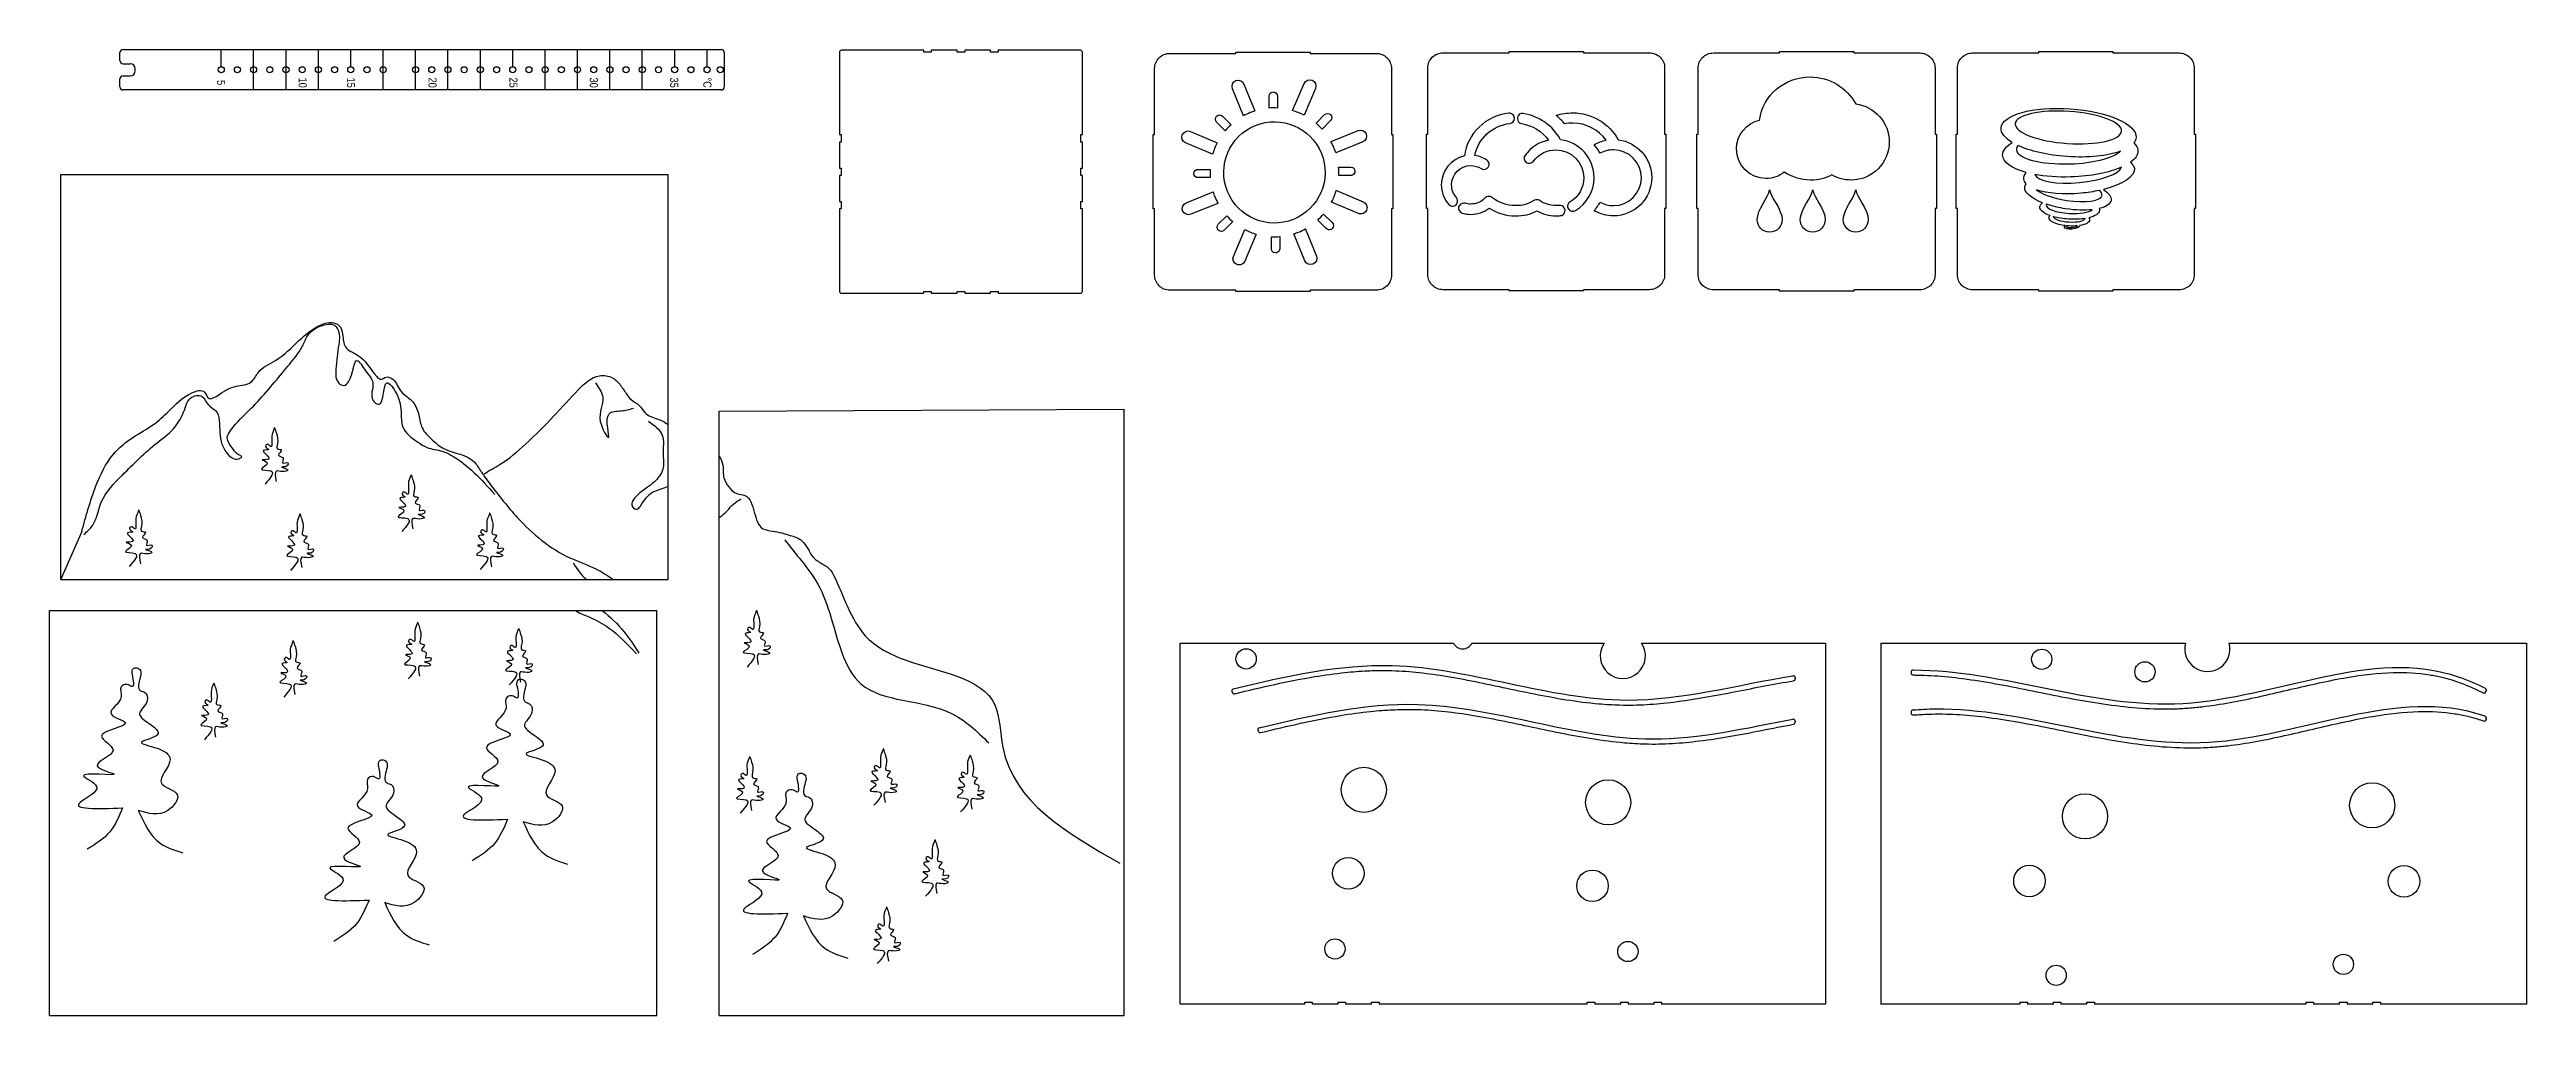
# Model space of a CAD drawing. Header units: millimetres. Extents: x -646 to 1801, y -729 to 225.
import ezdxf

# ---------------------------------------------------------------- set-up
doc = ezdxf.new("R2010")
doc.units = ezdxf.units.MM
doc.header["$LTSCALE"] = 65.395
doc.layers.get('0').update_dxf_attribs({"linetype": 'CONTINUOUS'})
doc.layers.add('LAYER_1', color=7, linetype='CONTINUOUS')
doc.styles.get("Standard").update_dxf_attribs({"font": 'txt', "width": 0.85})

msp = doc.modelspace()

# ---------------------------------------------------------------- texts
at = {"char_height": 8, "width": 18.881, "attachment_point": 1, "rotation": 270}
for s, insert in [('10', (-391.9, 197.5)), ('15', (-344.2, 197.5)), ('20', (-263.6, 197.5)), ('25', (-183.7, 197.5)), ('30', (-104.3, 197.5)), ('35', (-24.9, 197.5)), ('°C', (7.9, 197.5)), ('5', (-472.6, 195))]:
    msp.add_mtext(s, dxfattribs=dict(at, insert=insert))

# ---------------------------------------------------------------- linework, layer by layer
for p, q in [((-576.4, 214.2), (-576.4, 222.2)), ((-573.4, 225.2), (17.6, 225.2)), ((-476.4, 208.2), (-476.4, 225.2)), ((-444.4, 185.2), (-444.4, 225.2)), ((-412.4, 185.2), (-412.4, 225.2)), ((-380.4, 185.2), (-380.4, 225.2)), ((-348.4, 208.2), (-348.4, 225.2)), ((-316.4, 185.2), (-316.4, 225.2)), ((-284.4, 185.2), (-284.4, 225.2)), ((-252.4, 185.2), (-252.4, 225.2)), ((-220.4, 185.2), (-220.4, 225.2)), ((-188.4, 208.2), (-188.4, 225.2)), ((-156.4, 185.2), (-156.4, 225.2)), ((-124.4, 185.2), (-124.4, 225.2)), ((-92.4, 185.2), (-92.4, 225.2)), ((-60.4, 185.2), (-60.4, 225.2)), ((-28.4, 208.2), (-28.4, 225.2)), ((3.6, 208.2), (3.6, 225.2)), ((20.6, 222.2), (20.6, 188.2)), ((134.4, 222.4), (134.4, 141.1)), ((217.7, 224.4), (136.4, 224.4)), ((217.7, 222.7), (217.7, 224.4)), ((225.1, 222.7), (217.7, 222.7)), ((250.7, 224.4), (225.1, 224.4)), ((225.1, 224.4), (225.1, 222.7)), ((250.7, 222.7), (250.7, 224.4)), ((258.1, 222.7), (250.7, 222.7)), ((283.7, 224.4), (258.1, 224.4)), ((258.1, 224.4), (258.1, 222.7)), ((283.7, 222.7), (283.7, 224.4)), ((291.1, 222.7), (283.7, 222.7)), ((372.4, 224.4), (291.1, 224.4)), ((291.1, 224.4), (291.1, 222.7)), ((374.4, 141.1), (374.4, 222.4)), ((-576.4, 188.2), (-576.4, 196.2)), ((-573.4, 211.2), (-566.4, 211.2)), ((-573.4, 199.2), (-566.4, 199.2)), ((-561.4, 204.2), (-561.4, 206.2)), ((17.6, 185.2), (-573.4, 185.2)), ((134.4, 141.1), (136.1, 141.1)), ((136.1, 133.7), (134.4, 133.7)), ((134.4, 133.7), (134.4, 108.1)), ((136.1, 141.1), (136.1, 133.7)), ((372.7, 133.7), (372.7, 141.1)), ((372.7, 141.1), (374.4, 141.1)), ((374.4, 133.7), (372.7, 133.7)), ((374.4, 108.1), (374.4, 133.7)), ((-635, -298.4), (-635, 101.6)), ((-635, 101.6), (-35, 101.6)), ((-35, -298.4), (-35, 101.6)), ((134.4, 108.1), (136.1, 108.1)), ((136.1, 100.7), (134.4, 100.7)), ((134.4, 100.7), (134.4, 75.1)), ((136.1, 108.1), (136.1, 100.7)), ((372.7, 100.7), (372.7, 108.1)), ((372.7, 108.1), (374.4, 108.1)), ((374.4, 100.7), (372.7, 100.7)), ((374.4, 75.1), (374.4, 100.7)), ((134.4, 75.1), (136.1, 75.1)), ((136.1, 75.1), (136.1, 67.7)), ((372.7, 67.7), (372.7, 75.1)), ((372.7, 75.1), (374.4, 75.1)), ((136.1, 67.7), (134.4, 67.7)), ((134.4, 67.7), (134.4, -13.6)), ((374.4, 67.7), (372.7, 67.7)), ((374.4, -13.6), (374.4, 67.7)), ((136.4, -15.6), (217.7, -15.6)), ((217.7, -15.6), (217.7, -13.9)), ((217.7, -13.9), (225.1, -13.9)), ((225.1, -13.9), (225.1, -15.6)), ((225.1, -15.6), (250.7, -15.6)), ((250.7, -15.6), (250.7, -13.9)), ((250.7, -13.9), (258.1, -13.9)), ((258.1, -13.9), (258.1, -15.6)), ((258.1, -15.6), (283.7, -15.6)), ((283.7, -15.6), (283.7, -13.9)), ((283.7, -13.9), (291.1, -13.9)), ((291.1, -13.9), (291.1, -15.6)), ((291.1, -15.6), (372.4, -15.6)), ((15.5, -132.2), (415.5, -130.2)), ((15.5, -729.2), (15.5, -132.2)), ((415.5, -729.2), (415.5, -130.2)), ((-614.1, -251), (-634.9, -298.2)), ((-635, -298.4), (-35, -298.4)), ((-646, -329.2), (-46, -329.2)), ((-646, -729.2), (-646, -329.2)), ((-46, -729.2), (-46, -329.2)), ((470.8, -717.9), (470.8, -361.3)), ((470.8, -361.3), (741, -361.3)), ((1108.6, -361.3), (1108.6, -717.9)), ((1163.1, -361.3), (1163.1, -717.9)), ((1507.4, -361.3), (1801, -361.3)), ((1801, -361.3), (1801, -717.9)), ((1193.1, -389.8), (1193.1, -390.8)), ((522.2, -409.6), (522.8, -410.5)), ((1078.6, -395.6), (1078.6, -396.6)), ((1761.2, -407.5), (1761.2, -408.6)), ((1078.6, -438.5), (1078.6, -439.5)), ((1193.1, -429.3), (1193.1, -430.3)), ((1761.3, -435.2), (1761.3, -436.3)), ((547.9, -447.9), (548.5, -448.8)), ((-646, -729.2), (-46, -729.2)), ((15.5, -729.2), (415.5, -729.2)), ((594, -717.9), (470.8, -717.9)), ((594, -717.9), (594, -716.2)), ((594, -716.2), (601.4, -716.2)), ((601.4, -716.2), (601.4, -717.9)), ((627, -717.9), (601.4, -717.9)), ((627, -717.9), (627, -716.2)), ((627, -716.2), (634.4, -716.2)), ((634.4, -716.2), (634.4, -717.9)), ((660, -717.9), (634.4, -717.9)), ((660, -717.9), (660, -716.2)), ((660, -716.2), (667.4, -716.2)), ((667.4, -716.2), (667.4, -717.9)), ((873.2, -717.9), (667.4, -717.9)), ((873.2, -717.9), (873.2, -716.2)), ((873.2, -716.2), (880.6, -716.2)), ((880.6, -716.2), (880.6, -717.9)), ((906.2, -717.9), (880.6, -717.9)), ((906.2, -717.9), (906.2, -716.2)), ((906.2, -716.2), (913.6, -716.2)), ((913.6, -716.2), (913.6, -717.9)), ((939.2, -717.9), (913.6, -717.9)), ((939.2, -717.9), (939.2, -716.2)), ((939.2, -716.2), (946.6, -716.2)), ((946.6, -716.2), (946.6, -717.9)), ((1108.6, -717.9), (946.6, -717.9)), ((1300.7, -717.9), (1163.1, -717.9)), ((1300.7, -717.9), (1300.7, -716.2)), ((1300.7, -716.2), (1308.1, -716.2)), ((1308.1, -716.2), (1308.1, -717.9)), ((1333.7, -717.9), (1308.1, -717.9)), ((1333.7, -717.9), (1333.7, -716.2)), ((1333.7, -716.2), (1341.1, -716.2)), ((1341.1, -716.2), (1341.1, -717.9)), ((1366.7, -717.9), (1341.1, -717.9)), ((1366.7, -717.9), (1366.7, -716.2)), ((1366.7, -716.2), (1374.1, -716.2)), ((1374.1, -716.2), (1374.1, -717.9)), ((1583.3, -717.9), (1374.1, -717.9)), ((1583.3, -717.9), (1583.3, -716.2)), ((1583.3, -716.2), (1590.7, -716.2)), ((1590.7, -716.2), (1590.7, -717.9)), ((1616.3, -717.9), (1590.7, -717.9)), ((1616.3, -717.9), (1616.3, -716.2)), ((1616.3, -716.2), (1623.7, -716.2)), ((1623.7, -716.2), (1623.7, -717.9)), ((1649.3, -717.9), (1623.7, -717.9)), ((1649.3, -717.9), (1649.3, -716.2)), ((1649.3, -716.2), (1656.7, -716.2)), ((1656.7, -716.2), (1656.7, -717.9)), ((1801, -717.9), (1656.7, -717.9))]:
    msp.add_line(p, q)
for points in [[(679.7, 67.7), (679.7, 2.4, -0.414214), (664.7, -12.6), (599.4, -12.6), (599.4, -13.9), (526, -13.9), (526, -12.6), (460.7, -12.6, -0.414214), (445.7, 2.4), (445.7, 67.7), (444.4, 67.7), (444.4, 141.1), (445.7, 141.1), (445.7, 206.4, -0.414214), (460.7, 221.4), (526, 221.4), (526, 222.7), (599.4, 222.7), (599.4, 221.4), (664.7, 221.4, -0.414214), (679.7, 206.4), (679.7, 141.1), (681, 141.1), (681, 67.7)], [(949.6, 68.2), (949.6, 2.9, -0.414214), (934.6, -12.1), (869.3, -12.1), (869.3, -13.4), (795.9, -13.4), (795.9, -12.1), (730.6, -12.1, -0.414214), (715.6, 2.9), (715.6, 68.2), (714.3, 68.2), (714.3, 141.6), (715.6, 141.6), (715.6, 206.9, -0.414214), (730.6, 221.9), (795.9, 221.9), (795.9, 223.2), (869.3, 223.2), (869.3, 221.9), (934.6, 221.9, -0.414214), (949.6, 206.9), (949.6, 141.6), (950.9, 141.6), (950.9, 68.2)], [(1216.7, 68.1), (1216.7, 2.8, -0.414214), (1201.7, -12.2), (1136.4, -12.2), (1136.4, -13.5), (1063, -13.5), (1063, -12.2), (997.7, -12.2, -0.414214), (982.7, 2.8), (982.7, 68.1), (981.4, 68.1), (981.4, 141.5), (982.7, 141.5), (982.7, 206.8, -0.414214), (997.7, 221.8), (1063, 221.8), (1063, 223.1), (1136.4, 223.1), (1136.4, 221.8), (1201.7, 221.8, -0.414214), (1216.7, 206.8), (1216.7, 141.5), (1218, 141.5), (1218, 68.1)], [(1472.8, 68.1), (1472.8, 2.8, -0.414214), (1457.8, -12.2), (1392.5, -12.2), (1392.5, -13.5), (1319.1, -13.5), (1319.1, -12.2), (1253.8, -12.2, -0.414214), (1238.8, 2.8), (1238.8, 68.1), (1237.5, 68.1), (1237.5, 141.5), (1238.8, 141.5), (1238.8, 206.8, -0.414214), (1253.8, 221.8), (1319.1, 221.8), (1319.1, 223.1), (1392.5, 223.1), (1392.5, 221.8), (1457.8, 221.8, -0.414214), (1472.8, 206.8), (1472.8, 141.5), (1474.1, 141.5), (1474.1, 68.1)]]:
    msp.add_lwpolyline(points, format="xyb", close=True)
for points in [[(759, -361.3), (889.8, -361.3)], [(926.8, -361.3), (1108.6, -361.3)], [(1163.1, -361.3), (1464.3, -361.3)]]:
    msp.add_lwpolyline(points)
for centre, radius in [((-476.4, 205.2), 3), ((-460.4, 205.2), 3), ((-444.4, 205.2), 3), ((-428.4, 205.2), 3), ((-412.4, 205.2), 3), ((-396.4, 205.2), 3), ((-380.4, 205.2), 3), ((-364.4, 205.2), 3), ((-348.4, 205.2), 3), ((-332.4, 205.2), 3), ((-316.4, 205.2), 3), ((-284.4, 205.2), 3), ((-268.4, 205.2), 3), ((-252.4, 205.2), 3), ((-236.4, 205.2), 3), ((-220.4, 205.2), 3), ((-204.4, 205.2), 3), ((-188.4, 205.2), 3), ((-172.4, 205.2), 3), ((-156.4, 205.2), 3), ((-140.4, 205.2), 3), ((-124.4, 205.2), 3), ((-108.4, 205.2), 3), ((-92.4, 205.2), 3), ((-76.4, 205.2), 3), ((-60.4, 205.2), 3), ((-44.4, 205.2), 3), ((-28.4, 205.2), 3), ((-12.4, 205.2), 3), ((3.6, 205.2), 3), ((16.6, 205.2), 3), ((536.1, -376.9), 10), ((1322.1, -377.3), 10), ((1424.1, -389.7), 10), ((652.4, -506.3), 22.3), ((893.8, -518.7), 22.3), ((1364.9, -532.4), 22.3), ((1648.6, -521.6), 22.3), ((637, -588.8), 15.6), ((878.3, -601.1), 15.6), ((1310, -596.3), 15.6), ((1680.1, -596.6), 15.6), ((623.9, -663.5), 10), ((913.3, -666), 10), ((1336.4, -689.5), 10), ((1620.1, -678.7), 10)]:
    msp.add_circle(centre, radius)
for centre, radius, start, end in [((-573.4, 222.2), 3, 90, 180), ((17.6, 222.2), 3, 0, 90), ((136.4, 222.4), 2, 90, 180), ((372.4, 222.4), 2, 0, 90), ((-573.4, 214.2), 3, 180, 270), ((-573.4, 196.2), 3, 90, 180), ((-566.4, 206.2), 5, 0, 90), ((-566.4, 204.2), 5, 270, 0), ((-573.4, 188.2), 3, 180, 270), ((17.6, 188.2), 3, 270, 0), ((136.4, -13.6), 2, 180, 270), ((372.4, -13.6), 2, 270, 0), ((750, -357), 10, 205.787, 334.213), ((908.3, -373.9), 22.3, 145.8193, 34.1807), ((1485.8, -367.1), 22.3, 164.9315, 15.0685), ((1195.1, -389.8), 2, 89.9957, 180), ((1195.1, -390.8), 2, 180, 270.0047), ((523.9, -408.5), 2, 103.6036, 213.8318), ((524.4, -409.4), 2, 213.8318, 283.5987), ((1076.6, -395.6), 2, 0, 99.0482), ((1076.6, -396.6), 2, 279.0621, 0), ((1759.2, -408.6), 2, 244.9299, 0.1886), ((1759.2, -407.5), 2, 0.1886, 64.9509), ((1076.6, -438.5), 2, 0, 100.6084), ((1076.6, -439.5), 2, 280.6159, 0), ((1195.1, -429.3), 2, 94.4622, 180), ((1195.1, -430.3), 2, 180, 274.4742), ((1759.3, -436.3), 2, 250.2584, 0.1886), ((1759.3, -435.2), 2, 0.1886, 70.3767), ((549.6, -446.8), 2, 103.5995, 213.8318), ((550.2, -447.7), 2, 213.8318, 283.5944)]:
    msp.add_arc(centre, radius, start, end)
for points, knots in [([(-614.1, -251), (-610, -235.9), (-602.7, -209.3), (-586.8, -175.8), (-564.3, -157.5), (-544, -146.9), (-525.5, -130.2), (-513.5, -116), (-492.6, -109.4), (-489.7, -123), (-474.7, -113.2), (-464, -106.4), (-446.2, -106.4), (-439.4, -90), (-409.8, -78), (-392.7, -50.4), (-367.7, -43.5), (-358.6, -46.9), (-355.8, -57.2), (-355.9, -70.7), (-335.4, -77.7), (-329.2, -91.1), (-318.8, -102.1), (-313.3, -96.9), (-303.6, -101.5), (-300.2, -114.3), (-285.7, -121.5), (-280.8, -135.6), (-279.1, -149.8), (-268.3, -160.3), (-252.7, -173.9), (-229.3, -174.9), (-221.4, -189.4), (-218.4, -193.8), (-217.7, -194.8)], [0, 0, 0, 0, 47.022613, 82.829521, 108.647739, 132.221753, 151.92545, 181.457933, 194.014475, 200.861274, 212.378598, 231.116788, 246.12618, 257.869207, 278.942738, 337.917336, 346.755428, 354.539783, 363.931151, 376.815496, 391.262524, 419.637557, 424.079336, 430.215594, 436.912445, 451.837527, 467.225475, 481.623151, 494.590273, 508.978537, 524.939635, 556.747622, 568.629909, 572.428808, 572.428808, 572.428808, 572.428808]), ([(-217.7, -194.8), (-211.3, -190.6), (-196.4, -182.9), (-173.6, -163.4), (-148.2, -137.9), (-126.7, -113.6), (-107.4, -95.2), (-89.7, -97.7), (-81.5, -106.6), (-76.6, -114.5), (-71, -121.9), (-62.9, -125.5), (-57.7, -136.1), (-46.8, -139.4), (-38.4, -142.4), (-35.6, -145.3), (-35.2, -145.8)], [0, 0, 0, 0, 17.927095, 49.876209, 89.546149, 125.207751, 150.011789, 162.957274, 173.827108, 184.884273, 191.337145, 201.34606, 210.133126, 224.484212, 233.477501, 236.463615, 236.463615, 236.463615, 236.463615]), ([(-54.4, -142.1), (-48.7, -146.1), (-37.3, -154.1), (-41, -172.8), (-37.8, -188.4), (-47.9, -203.4), (-60.4, -209.7), (-74.9, -224.5), (-65.3, -230.3), (-59.2, -221.3), (-52.2, -210.5), (-39.7, -208.6), (-35.4, -206.4)], [0, 0, 0, 0, 19.244921, 38.12228, 51.250079, 66.112477, 86.174198, 101.760286, 106.565974, 111.127238, 129.723717, 145.65919, 145.65919, 145.65919, 145.65919]), ([(-217.2, -195.7), (-213.1, -201.2), (-203.3, -214), (-180.2, -243.9), (-144.2, -274.1), (-108.3, -286), (-94.6, -294.5), (-89.9, -297.9)], [578.591336, 578.591336, 578.591336, 578.591336, 583.775153, 627.061795, 692.1076, 720.098232, 739.967872, 739.967872, 739.967872, 739.967872]), ([(15.5, -176.8), (17.4, -179.2), (20.3, -186.6), (18.7, -197.5), (24.7, -207.2), (31.6, -214.4), (45.5, -214.5), (50.2, -231.9), (54.9, -249.1), (71.5, -250.8), (83.5, -254), (98.4, -258.9), (103.7, -269.4), (109.6, -278.7), (117.7, -283), (125.2, -287.8), (138.2, -312.6), (149.7, -354.5), (213.6, -387.8), (293.5, -397.5), (292.5, -510.6), (358.8, -548.6), (411.4, -578.7)], [236.463615, 236.463615, 236.463615, 236.463615, 245.658115, 258.250805, 268.314192, 278.655344, 286.815298, 305.876541, 324.241224, 334.27783, 352.046337, 363.286227, 378.927903, 385.313917, 396.005179, 405.87778, 411.351347, 478.981475, 526.211, 624.142041, 666.820823, 829.508657, 829.508657, 829.508657, 829.508657]), ([(15.5, -237), (15.9, -236.8), (21.5, -233.7), (27, -225.2), (34.6, -220.3), (37.2, -218.7)], [145.65919, 145.65919, 145.65919, 145.65919, 146.97414, 165.044847, 174.121295, 174.121295, 174.121295, 174.121295]), ([(-126.3, -329.2), (-126, -329.4), (-121.8, -332.3), (-109.8, -336.2), (-88.4, -348.2), (-74.9, -362.6), (-66.2, -371.8)], [21.187506, 21.187506, 21.187506, 21.187506, 22.463427, 36.778002, 58.06425, 95.651301, 95.651301, 95.651301, 95.651301]), ([(-100.2, -329.2), (-92.1, -335.2), (-78.5, -348.3), (-68.4, -364), (-63.7, -371.3)], [739.967872, 739.967872, 739.967872, 739.967872, 769.741297, 795.772698, 795.772698, 795.772698, 795.772698]), ([(1195.1, -387.8), (1283.5, -387.8), (1460.3, -465), (1659, -359.8), (1751.3, -401.6), (1760.1, -405.7)], [632.717946, 632.717946, 632.717946, 632.717946, 901.329158, 1174.23804, 1203.217526, 1203.217526, 1203.217526, 1203.217526]), ([(523.4, -406.5), (575.7, -393.9), (705.3, -364.3), (889.3, -439.5), (1021.8, -402.3), (1076.3, -393.6)], [9.158667, 9.158667, 9.158667, 9.158667, 167.97052, 402.499222, 567.698396, 567.698396, 567.698396, 567.698396]), ([(524.9, -411.3), (551.4, -404.9), (577.7, -398.7), (613.9, -392.8), (623.8, -391.4), (641.2, -389.6), (648.6, -389), (661.8, -388.4), (667.6, -388.3), (677.9, -388.4), (682.4, -388.5), (691.5, -388.9), (696, -389.3), (709.6, -390.5), (718.7, -391.7), (748.4, -396.2), (769.1, -400.6), (810.6, -409.4), (831.4, -413.8), (863.1, -418.9), (873.8, -420.3), (891.5, -421.8), (898.3, -422.2), (909.6, -422.5), (914.1, -422.5), (923, -422.4), (927.5, -422.2), (940.8, -421.4), (949.7, -420.6), (979.1, -416.9), (999.6, -413.1), (1039.1, -405.4), (1058.1, -401.6), (1077, -398.6)], [9.52107, 9.52107, 9.52107, 9.52107, 89.833859, 89.833859, 120.245904, 120.245904, 143.138198, 143.138198, 160.886707, 160.886707, 174.855561, 174.855561, 188.824416, 188.824416, 216.762125, 216.762125, 279.716798, 279.716798, 342.671472, 342.671472, 374.903174, 374.903174, 395.323051, 395.323051, 408.59689, 408.59689, 421.870729, 421.870729, 448.418407, 448.418407, 509.90115, 509.90115, 567.538992, 567.538992, 567.538992, 567.538992]), ([(1195.1, -392.8), (1196.4, -392.8), (1197.6, -392.8), (1203.5, -392.9), (1208, -393.1), (1221.8, -393.8), (1231.1, -394.7), (1261.7, -398.4), (1283.3, -402.5), (1326.7, -411.2), (1348.5, -415.8), (1392.5, -423.1), (1414.7, -425.8), (1443.5, -426.4), (1449.9, -426.3), (1460.8, -425.9), (1465.5, -425.6), (1474.7, -424.8), (1479.3, -424.3), (1493.2, -422.6), (1502.4, -421.1), (1530.7, -415.8), (1549.6, -411.3), (1587.1, -402.6), (1605.7, -398.3), (1639.3, -392.6), (1654.4, -390.8), (1681.4, -390.1), (1693.4, -390.7), (1709.3, -393.2), (1713.4, -394), (1720.8, -395.8), (1724, -396.7), (1729.8, -398.4), (1732.2, -399.3), (1737.1, -401.1), (1739.6, -402.1), (1747, -405.1), (1751.9, -407.4), (1757.4, -409.9), (1757.9, -410.2), (1758.4, -410.4)], [632.718033, 632.718033, 632.718033, 632.718033, 636.546001, 636.546001, 650.733778, 650.733778, 679.109333, 679.109333, 745.089244, 745.089244, 811.069155, 811.069155, 877.049066, 877.049066, 895.616836, 895.616836, 909.087945, 909.087945, 922.559054, 922.559054, 949.501272, 949.501272, 1004.968973, 1004.968973, 1060.436675, 1060.436675, 1106.752211, 1106.752211, 1145.074492, 1145.074492, 1158.455221, 1158.455221, 1169.240282, 1169.240282, 1177.440174, 1177.440174, 1185.640067, 1185.640067, 1202.039851, 1202.039851, 1203.685457, 1203.685457, 1203.685457, 1203.685457]), ([(1195, -427.3), (1202.2, -426.7), (1299.2, -422), (1484.2, -504.1), (1674.7, -403.3), (1759.6, -433.2), (1760, -433.3)], [606.961689, 606.961689, 606.961689, 606.961689, 628.796114, 901.329158, 1174.23804, 1175.620548, 1175.620548, 1175.620548, 1175.620548]), ([(549.1, -444.9), (601.3, -432.3), (730.8, -402.8), (906.2, -474.5), (1030.1, -445.1), (1076.3, -436.5)], [9.580273, 9.580273, 9.580273, 9.580273, 167.97052, 402.499222, 542.126671, 542.126671, 542.126671, 542.126671]), ([(550.6, -449.7), (576.9, -443.3), (603.1, -437.2), (639.2, -431.2), (649.1, -429.8), (666.5, -428), (673.9, -427.5), (687.1, -426.9), (692.9, -426.7), (703.2, -426.8), (707.7, -426.9), (716.8, -427.4), (721.3, -427.7), (734.9, -429), (744, -430.1), (773.7, -434.7), (794.4, -439), (835.9, -447.8), (856.7, -452.3), (888.4, -457.3), (899.1, -458.7), (916.8, -460.3), (923.6, -460.7), (934.9, -461), (939.4, -461), (948.3, -460.9), (952.8, -460.7), (966.1, -459.9), (975, -459), (1004.4, -455.4), (1024.9, -451.6), (1055.9, -445.5), (1066.5, -443.4), (1077, -441.5)], [9.942771, 9.942771, 9.942771, 9.942771, 89.833859, 89.833859, 120.245904, 120.245904, 143.138198, 143.138198, 160.886707, 160.886707, 174.855561, 174.855561, 188.824416, 188.824416, 216.762125, 216.762125, 279.716798, 279.716798, 342.671472, 342.671472, 374.903174, 374.903174, 395.323051, 395.323051, 408.59689, 408.59689, 421.870729, 421.870729, 448.418407, 448.418407, 509.90115, 509.90115, 541.940423, 541.940423, 541.940423, 541.940423]), ([(1195.3, -432.3), (1200.3, -431.9), (1205.4, -431.6), (1215, -431.3), (1219.6, -431.2), (1228.7, -431.4), (1233.3, -431.5), (1247.1, -432.3), (1256.4, -433.1), (1287, -436.9), (1308.6, -440.9), (1352, -449.6), (1373.8, -454.2), (1417.8, -461.5), (1440, -464.2), (1468.8, -464.8), (1475.1, -464.8), (1486.1, -464.4), (1490.7, -464.1), (1500, -463.3), (1504.6, -462.8), (1518.5, -461.1), (1527.7, -459.6), (1556, -454.3), (1574.9, -449.8), (1612.4, -441), (1631, -436.8), (1664.6, -431.1), (1679.7, -429.3), (1706.7, -428.5), (1718.7, -429.2), (1734.6, -431.7), (1738.7, -432.5), (1746.1, -434.2), (1749.3, -435.1), (1754.6, -436.8), (1756.6, -437.5), (1758.7, -438.2)], [606.882381, 606.882381, 606.882381, 606.882381, 622.358224, 622.358224, 636.546001, 636.546001, 650.733778, 650.733778, 679.109333, 679.109333, 745.089244, 745.089244, 811.069155, 811.069155, 877.049066, 877.049066, 895.616836, 895.616836, 909.087945, 909.087945, 922.559054, 922.559054, 949.501272, 949.501272, 1004.968973, 1004.968973, 1060.436675, 1060.436675, 1106.752211, 1106.752211, 1145.074492, 1145.074492, 1158.455221, 1158.455221, 1169.240282, 1169.240282, 1175.993807, 1175.993807, 1175.993807, 1175.993807])]:
    msp.add_open_spline(points, degree=3, knots=knots)
for points in [[(-612.1, -253.9), (-603.4, -244.8), (-594.9, -222.2), (-574, -195.2), (-539.7, -163.3), (-524, -149.9), (-512.5, -130.4), (-506.6, -119.3), (-495.2, -117.5), (-489.4, -125.6), (-482.1, -131.5), (-477.8, -153.3), (-469.9, -174.7), (-458.8, -179.1), (-456.2, -177.2), (-459.2, -175.2), (-464.7, -169.7), (-470.4, -158.2), (-467.1, -151.1), (-446.8, -129.3), (-413.9, -91.7), (-401.3, -76), (-395.3, -66.3), (-391.8, -58.7), (-372.8, -46.4), (-365.4, -46.9), (-361.4, -50.9), (-360.3, -66.2), (-363.1, -90.9), (-360.2, -104.3), (-355.2, -106.7), (-350.7, -103.1), (-342, -82), (-333.7, -92.3), (-326.6, -104.1), (-326.2, -121.7), (-321.3, -125.3), (-316.1, -114.4), (-312.8, -104.1), (-303.3, -114.8), (-298.6, -134.6), (-297.2, -147.2), (-282.2, -162.7), (-273.2, -167.9), (-257.8, -171.8), (-249.6, -175.5), (-206.2, -214.3)], [(-106.7, -104.2), (-99.3, -118.5), (-101.9, -142.3), (-93.8, -158.1), (-93.3, -134.9), (-81.4, -131.8), (-69.2, -129.2)], [(-423.6, -148.6), (-423.8, -148.4), (-424, -148.8), (-426.5, -156.9), (-427.6, -167), (-431.4, -165.1), (-432.7, -167.1), (-429.6, -169.9), (-434.7, -170.9), (-431.9, -175), (-429.5, -179.4), (-435.9, -180.3), (-431, -183.1), (-436.7, -189.4), (-427.3, -191.2), (-433.1, -204.1)], [(-423.6, -148.6), (-421.9, -153.8), (-420.9, -164.3), (-420.8, -169.3), (-416.9, -170.4), (-419.9, -175.6), (-415.3, -178.4), (-415.9, -183.3), (-410.5, -183.3), (-411.4, -186.2), (-416.9, -187.3), (-410.6, -190.2), (-415.7, -191.8), (-422, -191.3), (-422, -201.5)], [(-288.5, -195.5), (-288.7, -195.4), (-289, -195.8), (-291.5, -203.9), (-292.6, -214), (-296.3, -212), (-297.6, -214.1), (-294.6, -216.9), (-299.7, -217.9), (-296.9, -222), (-294.5, -226.4), (-300.9, -227.3), (-296, -230.1), (-301.7, -236.3), (-292.2, -238.2), (-298.1, -251.1)], [(-288.5, -195.5), (-286.8, -200.8), (-285.8, -211.2), (-285.7, -216.3), (-281.9, -217.4), (-284.9, -222.6), (-280.3, -225.4), (-280.9, -230.2), (-275.5, -230.2), (-276.3, -233.2), (-281.9, -234.3), (-275.6, -237.1), (-280.7, -238.7), (-287, -238.2), (-287, -248.5)], [(-557.8, -229.9), (-558, -229.8), (-558.2, -230.2), (-560.8, -238.3), (-561.9, -248.4), (-565.6, -246.4), (-566.9, -248.5), (-563.8, -251.3), (-568.9, -252.3), (-566.2, -256.4), (-563.7, -260.8), (-570.2, -261.7), (-565.2, -264.5), (-571, -270.8), (-561.5, -272.6), (-567.3, -285.5)], [(-557.8, -229.9), (-556.1, -235.2), (-555.1, -245.7), (-555, -250.7), (-551.2, -251.8), (-554.1, -257), (-549.6, -259.8), (-550.2, -264.6), (-544.8, -264.6), (-545.6, -267.6), (-551.2, -268.7), (-544.9, -271.5), (-549.9, -273.1), (-556.2, -272.7), (-556.2, -282.9)], [(-398.5, -233.8), (-398.7, -233.7), (-398.9, -234.1), (-401.5, -242.1), (-402.6, -252.2), (-406.3, -250.3), (-407.6, -252.3), (-404.5, -255.1), (-409.6, -256.1), (-406.8, -260.2), (-404.4, -264.7), (-410.8, -265.5), (-405.9, -268.4), (-411.7, -274.6), (-402.2, -276.5), (-408, -289.4)], [(-398.5, -233.8), (-396.8, -239), (-395.8, -249.5), (-395.7, -254.6), (-391.9, -255.7), (-394.8, -260.9), (-390.3, -263.7), (-390.9, -268.5), (-385.4, -268.5), (-386.3, -271.5), (-391.9, -272.6), (-385.6, -275.4), (-390.6, -277), (-396.9, -276.5), (-396.9, -286.7)], [(-211, -232.9), (-211.2, -232.8), (-211.4, -233.2), (-214, -241.3), (-215.1, -251.4), (-218.8, -249.4), (-220.1, -251.5), (-217, -254.3), (-222.1, -255.3), (-219.3, -259.4), (-216.9, -263.8), (-223.3, -264.7), (-218.4, -267.5), (-224.2, -273.8), (-214.7, -275.6), (-220.5, -288.5)], [(-211, -232.9), (-209.3, -238.2), (-208.3, -248.7), (-208.2, -253.7), (-204.4, -254.8), (-207.3, -260), (-202.8, -262.8), (-203.4, -267.6), (-197.9, -267.6), (-198.8, -270.6), (-204.4, -271.7), (-198.1, -274.5), (-203.1, -276.1), (-209.4, -275.7), (-209.4, -285.9)], [(80.4, -259.4), (94.9, -277.5), (110.8, -299.2), (124.7, -331.7), (155.6, -401.6), (243.8, -430.2), (282, -459.9)], [(-282.2, -341), (-282.4, -340.9), (-282.6, -341.3), (-285.2, -349.4), (-286.3, -359.5), (-290, -357.5), (-291.3, -359.6), (-288.2, -362.4), (-293.3, -363.4), (-290.5, -367.5), (-288.1, -371.9), (-294.5, -372.8), (-289.6, -375.6), (-295.4, -381.9), (-285.9, -383.7), (-291.7, -396.6)], [(-282.2, -341), (-280.5, -346.3), (-279.5, -356.8), (-279.4, -361.8), (-275.6, -362.9), (-278.5, -368.1), (-274, -370.9), (-274.6, -375.7), (-269.1, -375.7), (-270, -378.7), (-275.6, -379.8), (-269.3, -382.6), (-274.3, -384.2), (-280.6, -383.8), (-280.6, -394)], [(52.6, -329.4), (52.4, -329.2), (52.2, -329.6), (49.6, -337.7), (48.5, -347.8), (44.8, -345.9), (43.5, -347.9), (46.6, -350.7), (41.5, -351.7), (44.2, -355.8), (46.7, -360.2), (40.3, -361.1), (45.2, -364), (39.4, -370.2), (48.9, -372), (43.1, -384.9)], [(52.6, -329.4), (54.3, -334.6), (55.3, -345.1), (55.4, -350.1), (59.2, -351.2), (56.3, -356.4), (60.8, -359.2), (60.2, -364.1), (65.7, -364.1), (64.8, -367), (59.2, -368.1), (65.5, -371), (60.5, -372.6), (54.2, -372.1), (54.2, -382.3)], [(-405.2, -359.1), (-405.4, -359), (-405.6, -359.4), (-408.2, -367.4), (-409.3, -377.5), (-413, -375.6), (-414.3, -377.6), (-411.2, -380.4), (-416.3, -381.4), (-413.5, -385.5), (-411.1, -390), (-417.5, -390.8), (-412.6, -393.7), (-418.4, -399.9), (-408.9, -401.8), (-414.7, -414.7)], [(-405.2, -359.1), (-403.5, -364.3), (-402.5, -374.8), (-402.4, -379.9), (-398.5, -381), (-401.5, -386.1), (-396.9, -389), (-397.6, -393.8), (-392.1, -393.8), (-393, -396.7), (-398.5, -397.9), (-392.3, -400.7), (-397.3, -402.3), (-403.6, -401.8), (-403.6, -412)], [(-182.3, -347.1), (-182.5, -347), (-182.7, -347.3), (-185.3, -355.4), (-186.4, -365.5), (-190.1, -363.6), (-191.4, -365.6), (-188.4, -368.4), (-193.5, -369.4), (-190.7, -373.5), (-188.3, -377.9), (-194.7, -378.8), (-189.7, -381.7), (-195.5, -387.9), (-186, -389.7), (-191.8, -402.6)], [(-182.3, -347.1), (-180.6, -352.3), (-179.6, -362.8), (-179.5, -367.8), (-175.7, -368.9), (-178.6, -374.1), (-174.1, -377), (-174.7, -381.8), (-169.3, -381.8), (-170.1, -384.7), (-175.7, -385.8), (-169.4, -388.7), (-174.4, -390.3), (-180.7, -389.8), (-180.7, -400)], [(-564.4, -391.9), (-563.2, -386.4), (-559.8, -385.7), (-556.2, -388.3), (-556.4, -394.9), (-556, -408.5), (-551.9, -410), (-549.6, -418.4), (-557.1, -430.7), (-545.3, -442.4), (-538.7, -450.6), (-555.3, -459.2), (-539.7, -465.2), (-526.9, -476.2), (-535.4, -499.9), (-519.9, -510.8), (-529.3, -526.7), (-558.3, -526.7)], [(-564.4, -391.9), (-564.6, -404.3), (-569.4, -402.1), (-575.2, -404.6), (-575.2, -414.2), (-585.2, -431.2), (-571, -440), (-594.6, -453.3), (-583.3, -467.1), (-598.9, -482.5), (-582.2, -490.8), (-612.5, -492.3), (-599.6, -502.9), (-615.9, -518.8), (-573.9, -524.1)], [(-483.4, -401.2), (-483.6, -401.1), (-483.9, -401.5), (-486.4, -409.5), (-487.5, -419.6), (-491.2, -417.7), (-492.5, -419.7), (-489.5, -422.5), (-494.6, -423.5), (-491.8, -427.6), (-489.4, -432.1), (-495.8, -432.9), (-490.9, -435.8), (-496.6, -442), (-487.2, -443.9), (-493, -456.8)], [(-483.4, -401.2), (-481.8, -406.4), (-480.8, -416.9), (-480.6, -422), (-476.8, -423.1), (-479.8, -428.3), (-475.2, -431.1), (-475.8, -435.9), (-470.4, -435.9), (-471.3, -438.9), (-476.8, -440), (-470.5, -442.8), (-475.6, -444.4), (-481.9, -443.9), (-481.9, -454.1)], [(-184.2, -403.2), (-184.4, -415.6), (-189.1, -413.4), (-195, -415.9), (-195, -425.5), (-205, -442.5), (-190.8, -451.3), (-214.4, -464.6), (-203, -478.3), (-218.6, -493.8), (-202, -502.1), (-232.3, -503.6), (-219.4, -514.2), (-235.7, -530.1), (-193.7, -535.4)], [(-184.2, -403.2), (-183, -397.7), (-179.6, -397), (-176, -399.6), (-176.2, -406.2), (-175.8, -419.7), (-171.7, -421.3), (-169.4, -429.7), (-176.8, -441.9), (-165.1, -453.7), (-158.4, -461.8), (-175, -470.5), (-159.5, -476.5), (-146.6, -487.5), (-155.2, -511.2), (-139.7, -522.1), (-149.1, -537.9), (-178.1, -537.9)], [(-321, -483), (-321.2, -495.4), (-325.9, -493.1), (-331.8, -495.7), (-331.8, -505.2), (-341.8, -522.3), (-327.6, -531.1), (-351.2, -544.4), (-339.8, -558.1), (-355.4, -573.6), (-338.8, -581.9), (-369.1, -583.4), (-356.2, -594), (-372.5, -609.9), (-330.4, -615.2)], [(-321, -483), (-319.8, -477.5), (-316.4, -476.7), (-312.8, -479.4), (-313, -486), (-312.6, -499.5), (-308.5, -501.1), (-306.2, -509.5), (-313.6, -521.7), (-301.9, -533.5), (-295.2, -541.6), (-311.8, -550.3), (-296.3, -556.3), (-283.4, -567.3), (-292, -591), (-276.5, -601.8), (-285.9, -617.7), (-314.9, -617.7)], [(45.9, -473.7), (45.7, -473.6), (45.5, -473.9), (43, -482), (41.8, -492.1), (38.1, -490.2), (36.8, -492.2), (39.9, -495), (34.8, -496), (37.6, -500.1), (40, -504.6), (33.6, -505.4), (38.5, -508.3), (32.7, -514.5), (42.2, -516.3), (36.4, -529.2)], [(45.9, -473.7), (47.6, -478.9), (48.6, -489.4), (48.7, -494.4), (52.6, -495.5), (49.6, -500.7), (54.2, -503.6), (53.6, -508.4), (59, -508.4), (58.1, -511.3), (52.6, -512.4), (58.9, -515.3), (53.8, -516.9), (47.5, -516.4), (47.5, -526.6)], [(177.8, -465.9), (177.6, -465.8), (177.4, -466.2), (174.9, -474.3), (173.8, -484.4), (170, -482.4), (168.7, -484.5), (171.8, -487.3), (166.7, -488.3), (169.5, -492.4), (171.9, -496.8), (165.5, -497.7), (170.4, -500.5), (164.6, -506.7), (174.1, -508.6), (168.3, -521.5)], [(177.8, -465.9), (179.5, -471.2), (180.5, -481.6), (180.6, -486.7), (184.5, -487.8), (181.5, -493), (186.1, -495.8), (185.5, -500.6), (190.9, -500.6), (190, -503.6), (184.5, -504.7), (190.8, -507.5), (185.7, -509.1), (179.4, -508.6), (179.4, -518.9)], [(263.7, -472.4), (263.5, -472.3), (263.2, -472.7), (260.7, -480.7), (259.6, -490.9), (255.9, -488.9), (254.6, -491), (257.6, -493.7), (252.5, -494.8), (255.3, -498.8), (257.7, -503.3), (251.3, -504.1), (256.2, -507), (250.5, -513.2), (260, -515.1), (254.1, -528)], [(263.7, -472.4), (265.4, -477.6), (266.4, -488.1), (266.5, -493.2), (270.3, -494.3), (267.3, -499.5), (271.9, -502.3), (271.3, -507.1), (276.7, -507.1), (275.9, -510.1), (270.3, -511.2), (276.6, -514), (271.5, -515.6), (265.2, -515.1), (265.2, -525.4)], [(92.6, -496), (92.4, -508.4), (87.7, -506.2), (81.8, -508.7), (81.8, -518.3), (71.8, -535.3), (86, -544.1), (62.4, -557.4), (73.8, -571.2), (58.2, -586.6), (74.8, -594.9), (44.5, -596.4), (57.4, -607), (41.1, -622.9), (83.2, -628.2)], [(92.6, -496), (93.9, -490.5), (97.2, -489.8), (100.8, -492.4), (100.6, -499), (101, -512.6), (105.1, -514.1), (107.4, -522.5), (100, -534.8), (111.7, -546.5), (118.4, -554.7), (101.8, -563.3), (117.4, -569.3), (130.2, -580.3), (121.6, -604), (137.1, -614.9), (127.7, -630.8), (98.7, -630.8)], [(-573.9, -524.1), (-586.4, -547.6), (-608.7, -565)], [(-558.3, -526.7), (-536.8, -558.9), (-514.4, -568.4)], [(-193.7, -535.4), (-206.1, -558.9), (-228.5, -576.3)], [(-178.1, -537.9), (-156.5, -570.2), (-134.2, -579.7)], [(228.9, -555.9), (228.7, -555.7), (228.5, -556.1), (225.9, -564.2), (224.8, -574.3), (221.1, -572.4), (219.8, -574.4), (222.9, -577.2), (217.8, -578.2), (220.6, -582.3), (223, -586.7), (216.6, -587.6), (221.5, -590.5), (215.7, -596.7), (225.2, -598.5), (219.4, -611.4)], [(228.9, -555.9), (230.6, -561.1), (231.6, -571.6), (231.7, -576.6), (235.5, -577.7), (232.6, -582.9), (237.1, -585.7), (236.5, -590.6), (242, -590.6), (241.1, -593.5), (235.5, -594.6), (241.8, -597.5), (236.8, -599.1), (230.5, -598.6), (230.5, -608.8)], [(-330.4, -615.2), (-342.9, -638.6), (-365.3, -656.1)], [(-314.9, -617.7), (-293.3, -650), (-271, -659.5)], [(83.2, -628.2), (70.7, -651.7), (48.3, -669.1)], [(98.7, -630.8), (120.3, -663), (142.6, -672.5)], [(181.2, -622.4), (181, -622.3), (180.7, -622.7), (178.2, -630.8), (177.1, -640.9), (173.4, -638.9), (172.1, -641), (175.1, -643.8), (170, -644.8), (172.8, -648.9), (175.2, -653.3), (168.8, -654.2), (173.7, -657), (168, -663.3), (177.4, -665.1), (171.6, -678)], [(181.2, -622.4), (182.9, -627.7), (183.8, -638.2), (184, -643.2), (187.8, -644.3), (184.8, -649.5), (189.4, -652.3), (188.8, -657.1), (194.2, -657.1), (193.3, -660.1), (187.8, -661.2), (194.1, -664), (189, -665.6), (182.7, -665.2), (182.7, -675.4)]]:
    msp.add_spline(points, degree=3)
msp.add_open_spline([(-128.7, -281.9), (-124.8, -288.1), (-120.9, -294.4), (-116, -297.9)], degree=3)
at = {"layer": 'LAYER_1', "color": 167}
for p, q in [((801.1, 157.1), (801.1, 157.3)), ((804.1, 156.9), (804.1, 157.1)), ((744.3, 72.8), (744.2, 72.7)), ((746.9, 71.3), (746.8, 71.1)), ((850.2, 68.9), (850.3, 68.8)), ((854.6, 67.8), (854.6, 67.7))]:
    msp.add_line(p, q, dxfattribs=at)
for centre, start, end in [((796.1, 157.3), 0, 96.8019), ((796.1, 157.1), 276.8904, 0), ((809.1, 157.1), 80.9143, 180), ((809.1, 156.9), 180, 260.8938), ((740.1, 75.6), 326.972, 41.5893), ((751.1, 68.5), 72.9439, 146.972), ((858.7, 70.5), 120.7701, 213.028), ((740.1, 75.4), 221.699, 326.972), ((751, 68.4), 146.972, 252.8131), ((846.1, 66.2), 33.028, 96.8946), ((846.2, 66), 277.0186, 33.028), ((858.8, 70.4), 213.028, 300.8037)]:
    msp.add_arc(centre, 5, start, end, dxfattribs=at)
for points, knots in [([(604.6, 186.8), (605.9, 189.9), (604.4, 193.5), (601.3, 194.8), (601.3, 194.8), (598.2, 196.1), (594.6, 194.7), (593.3, 191.6), (593.3, 191.6), (593.3, 191.6), (582, 165), (582, 165), (582, 165), (582, 165), (582, 164.9), (582, 164.9), (582, 164.9), (585.9, 163.7), (589.7, 162.2), (593.4, 160.3), (593.4, 160.3), (593.4, 160.3), (604.6, 186.8), (604.6, 186.8)], [0, 0, 0, 0, 0.166667, 0.166667, 0.166667, 0.166667, 0.333333, 0.333333, 0.333333, 0.333333, 0.5, 0.5, 0.5, 0.5, 0.666667, 0.666667, 0.666667, 0.666667, 0.833333, 0.833333, 0.833333, 0.833333, 1, 1, 1, 1]), ([(1138.4, 171.4), (1129.5, 187.7), (1112.2, 198.1), (1093.6, 198.1), (1093.6, 198.1), (1067.7, 198.1), (1046.7, 180), (1043.3, 155.4), (1043.3, 155.4), (1030.3, 152.5), (1020.5, 140.8), (1020.5, 126.9), (1020.5, 126.9), (1020.5, 110.8), (1033.6, 97.7), (1049.7, 97.7), (1049.7, 97.7), (1056.5, 97.7), (1062.8, 99.9), (1067.8, 104), (1067.8, 104), (1076, 98.8), (1084.5, 96.2), (1093.6, 96.2), (1093.6, 96.2), (1102.2, 96.2), (1108.1, 97.6), (1114.8, 101.3), (1114.8, 101.3), (1120.5, 98), (1127, 96.2), (1133.7, 96.2), (1133.7, 96.2), (1154.5, 96.2), (1171.5, 113.1), (1171.5, 133.9), (1171.5, 133.9), (1171.5, 153.2), (1157, 169.1), (1138.4, 171.4)], [0, 0, 0, 0, 0.1, 0.1, 0.1, 0.1, 0.2, 0.2, 0.2, 0.2, 0.3, 0.3, 0.3, 0.3, 0.4, 0.4, 0.4, 0.4, 0.5, 0.5, 0.5, 0.5, 0.6, 0.6, 0.6, 0.6, 0.7, 0.7, 0.7, 0.7, 0.8, 0.8, 0.8, 0.8, 0.9, 0.9, 0.9, 0.9, 1, 1, 1, 1]), ([(533.5, 159.8), (533.5, 159.7), (533.5, 159.7), (533.5, 159.7), (533.5, 159.7), (535.7, 160.8), (537.9, 161.9), (540.2, 162.8), (540.2, 162.8), (541.7, 163.4), (543.3, 164), (544.8, 164.5), (544.8, 164.5), (544.8, 164.5), (534, 191.1), (534, 191.1), (534, 191.1), (532.8, 194.2), (529.2, 195.7), (526, 194.5), (526, 194.5), (522.9, 193.2), (521.4, 189.6), (522.7, 186.5), (522.7, 186.5), (522.7, 186.5), (533.5, 159.8), (533.5, 159.8)], [0, 0, 0, 0, 0.142857, 0.142857, 0.142857, 0.142857, 0.285714, 0.285714, 0.285714, 0.285714, 0.428571, 0.428571, 0.428571, 0.428571, 0.571429, 0.571429, 0.571429, 0.571429, 0.714286, 0.714286, 0.714286, 0.714286, 0.857143, 0.857143, 0.857143, 0.857143, 1, 1, 1, 1]), ([(567.1, 167.4), (567.1, 167.4), (567.1, 179.2), (567.1, 179.2), (567.1, 179.2), (567.1, 181.5), (565.2, 183.4), (563, 183.4), (563, 183.4), (560.7, 183.4), (558.8, 181.5), (558.8, 179.2), (558.8, 179.2), (558.8, 179.2), (558.8, 167.3), (558.8, 167.3), (558.8, 167.3), (561.6, 167.5), (564.4, 167.5), (567.1, 167.4)], [0, 0, 0, 0, 0.2, 0.2, 0.2, 0.2, 0.4, 0.4, 0.4, 0.4, 0.6, 0.6, 0.6, 0.6, 0.8, 0.8, 0.8, 0.8, 1, 1, 1, 1]), ([(515.5, 145), (517.3, 147.1), (519.2, 149.1), (521.2, 150.9), (521.2, 150.9), (521.2, 150.9), (512.9, 159.3), (512.9, 159.3), (512.9, 159.3), (511.2, 160.9), (508.6, 160.9), (507, 159.3), (507, 159.3), (505.4, 157.7), (505.4, 155), (507, 153.4), (507, 153.4), (507, 153.4), (515.5, 145), (515.5, 145)], [0, 0, 0, 0, 0.2, 0.2, 0.2, 0.2, 0.4, 0.4, 0.4, 0.4, 0.6, 0.6, 0.6, 0.6, 0.8, 0.8, 0.8, 0.8, 1, 1, 1, 1]), ([(610.5, 122.6), (600.1, 148.2), (570.9, 160.6), (545.3, 150.2), (545.3, 150.2), (519.7, 139.8), (507.3, 110.6), (517.7, 85), (517.7, 85), (528.1, 59.4), (557.2, 47), (582.9, 57.4), (582.9, 57.4), (608.5, 67.8), (620.9, 97), (610.5, 122.6)], [0, 0, 0, 0, 0.25, 0.25, 0.25, 0.25, 0.5, 0.5, 0.5, 0.5, 0.75, 0.75, 0.75, 0.75, 1, 1, 1, 1]), ([(611.2, 146.6), (611.2, 146.6), (619.6, 155), (619.6, 155), (619.6, 155), (621.2, 156.6), (621.2, 159.3), (619.5, 160.9), (619.5, 160.9), (617.9, 162.5), (615.3, 162.5), (613.7, 160.9), (613.7, 160.9), (613.7, 160.9), (605.2, 152.4), (605.2, 152.4), (605.2, 152.4), (607.3, 150.6), (609.3, 148.7), (611.2, 146.6)], [0, 0, 0, 0, 0.2, 0.2, 0.2, 0.2, 0.4, 0.4, 0.4, 0.4, 0.6, 0.6, 0.6, 0.6, 0.8, 0.8, 0.8, 0.8, 1, 1, 1, 1]), ([(795.5, 162.3), (772.7, 159.5), (754.8, 142.5), (751.7, 120), (751.7, 120), (738.7, 117), (728.9, 105.4), (728.9, 91.5), (728.9, 91.5), (728.9, 84.1), (731.7, 77.3), (736.3, 72.1)], [1.1084529, 1.1084529, 1.1084529, 1.1084529, 1.2, 1.2, 1.2, 1.2, 1.3, 1.3, 1.3, 1.3, 1.3462205, 1.3462205, 1.3462205, 1.3462205]), ([(743.9, 78.9), (740.9, 82.2), (739.1, 86.7), (739.1, 91.5), (739.1, 91.5), (739.1, 102), (747.6, 110.5), (758.1, 110.5), (758.1, 110.5), (761.8, 110.5), (765.3, 109.5), (768.4, 107.5), (768.4, 107.5), (770.8, 106), (773.9, 106.7), (775.4, 109), (775.4, 109), (776.9, 111.4), (776.3, 114.5), (773.9, 116), (773.9, 116), (770.3, 118.4), (766.3, 119.8), (762.1, 120.4), (762.1, 120.4), (765.3, 137.3), (779.1, 150), (796.7, 152.2)], [0.3881395, 0.3881395, 0.3881395, 0.3881395, 0.4090909, 0.4090909, 0.4090909, 0.4090909, 0.4545455, 0.4545455, 0.4545455, 0.4545455, 0.5, 0.5, 0.5, 0.5, 0.5454545, 0.5454545, 0.5454545, 0.5454545, 0.5909091, 0.5909091, 0.5909091, 0.5909091, 0.6363636, 0.6363636, 0.6363636, 0.6363636, 0.6777728, 0.6777728, 0.6777728, 0.6777728]), ([(808.3, 152), (819, 150.3), (828.7, 144.3), (835, 135.6), (835, 135.6), (825.8, 133.8), (817.4, 128.6), (811.7, 120.8), (811.7, 120.8), (810, 118.6), (810.5, 115.4), (812.8, 113.7), (812.8, 113.7), (815, 112.1), (818.2, 112.6), (819.9, 114.8), (819.9, 114.8), (825.1, 121.9), (833.4, 126.1), (842.1, 126.1), (842.1, 126.1), (857.3, 126.1), (869.7, 113.7), (869.7, 98.5), (869.7, 98.5), (869.7, 88.5), (864.3, 79.6), (856.2, 74.8)], [0.6892379, 0.6892379, 0.6892379, 0.6892379, 0.7272727, 0.7272727, 0.7272727, 0.7272727, 0.7727273, 0.7727273, 0.7727273, 0.7727273, 0.8181818, 0.8181818, 0.8181818, 0.8181818, 0.8636364, 0.8636364, 0.8636364, 0.8636364, 0.9090909, 0.9090909, 0.9090909, 0.9090909, 0.9545455, 0.9545455, 0.9545455, 0.9545455, 0.9846541, 0.9846541, 0.9846541, 0.9846541]), ([(861.4, 66.1), (872.4, 72.7), (879.9, 84.8), (879.9, 98.5), (879.9, 98.5), (879.9, 117.8), (865.4, 133.7), (846.8, 136), (839.2, 149.9), (825.4, 159.5), (809.9, 162)], [0.8338036, 0.8338036, 0.8338036, 0.8338036, 0.9, 0.9, 0.9, 0.9, 1, 1, 1, 1.0856281, 1.0856281, 1.0856281, 1.0856281]), ([(903.7, 136), (894.8, 152.3), (877.5, 162.6), (858.9, 162.6), (858.9, 162.6), (853.1, 162.6), (847.7, 161.7), (842.5, 160.1), (842.5, 160.1), (845.5, 157.6), (848.3, 154.8), (850.8, 151.7), (850.8, 151.7), (853.4, 152.2), (856.1, 152.5), (858.9, 152.5), (858.9, 152.5), (872, 152.5), (884.3, 146), (891.9, 135.6), (891.9, 135.6), (887.7, 134.8), (883.7, 133.2), (880, 131.1), (880, 131.1), (882.2, 128.5), (884.1, 125.7), (885.8, 122.7), (885.8, 122.7), (889.8, 124.9), (894.4, 126.1), (899, 126.1), (899, 126.1), (914.2, 126.1), (926.6, 113.7), (926.6, 98.5), (926.6, 98.5), (926.6, 83.3), (914.2, 71), (899, 71), (899, 71), (894.4, 71), (889.8, 72.1), (885.8, 74.4), (885.8, 74.4), (884.1, 71.2), (882, 68.3), (879.7, 65.6), (879.7, 65.6), (879.8, 65.7), (880, 65.8), (880.1, 65.9), (880.1, 65.9), (885.8, 62.5), (892.3, 60.8), (899, 60.8), (899, 60.8), (919.8, 60.8), (936.8, 77.7), (936.8, 98.5), (936.8, 98.5), (936.8, 117.8), (922.3, 133.7), (903.7, 136)], [0, 0, 0, 0, 0.0625, 0.0625, 0.0625, 0.0625, 0.125, 0.125, 0.125, 0.125, 0.1875, 0.1875, 0.1875, 0.1875, 0.25, 0.25, 0.25, 0.25, 0.3125, 0.3125, 0.3125, 0.3125, 0.375, 0.375, 0.375, 0.375, 0.4375, 0.4375, 0.4375, 0.4375, 0.5, 0.5, 0.5, 0.5, 0.5625, 0.5625, 0.5625, 0.5625, 0.625, 0.625, 0.625, 0.625, 0.6875, 0.6875, 0.6875, 0.6875, 0.75, 0.75, 0.75, 0.75, 0.8125, 0.8125, 0.8125, 0.8125, 0.875, 0.875, 0.875, 0.875, 0.9375, 0.9375, 0.9375, 0.9375, 1, 1, 1, 1]), ([(1409.8, 113.8), (1414.6, 117.2), (1417.3, 121), (1417.2, 125), (1417.2, 125), (1417.2, 127.8), (1415.7, 130.5), (1413.1, 132.9), (1413.1, 132.9), (1414.4, 134.6), (1415.2, 136.4), (1415.3, 138.3), (1415.3, 138.3), (1416.2, 151.3), (1387.1, 164), (1350.3, 166.6), (1350.3, 166.6), (1313.5, 169.2), (1282.9, 160.7), (1281.9, 147.7), (1281.9, 147.7), (1281.6, 142.7), (1285.7, 137.7), (1293, 133.3), (1293, 133.3), (1286.9, 129.6), (1283.5, 125.3), (1283.5, 120.8), (1283.5, 120.8), (1283.7, 113.7), (1292.6, 107.6), (1306.7, 103.7), (1306.7, 103.7), (1305, 101.6), (1304.2, 99.4), (1304.4, 97.3), (1304.4, 97.3), (1304.6, 95.6), (1305.4, 94), (1306.8, 92.5), (1306.8, 92.5), (1306, 91.5), (1305.5, 90.5), (1305.3, 89.4), (1305.3, 89.4), (1304.6, 84), (1311.7, 78.2), (1323, 73.8), (1323, 73.8), (1321.4, 72.6), (1320.4, 71.3), (1320.3, 69.8), (1320.3, 69.8), (1320, 66.6), (1323.9, 63.4), (1330.3, 61.1), (1330.3, 61.1), (1329.7, 60.5), (1329.3, 59.8), (1329.3, 59.1), (1329.3, 59.1), (1329.2, 55.6), (1336.1, 52.3), (1345.4, 51.2), (1345.4, 51.2), (1344.8, 50.7), (1344.5, 50.2), (1344.5, 49.7), (1344.5, 49.7), (1344.6, 48.3), (1348, 47.4), (1352.2, 47.8), (1352.2, 47.8), (1356.4, 48.2), (1359.7, 49.7), (1359.6, 51.2), (1359.6, 51.2), (1359.6, 51.2), (1359.6, 51.3), (1359.6, 51.3), (1359.6, 51.3), (1365.4, 52.2), (1369.3, 54.2), (1369.4, 56.8), (1369.4, 56.8), (1369.4, 57.5), (1369.1, 58.3), (1368.5, 59), (1368.5, 59), (1374.8, 60.5), (1378.9, 63), (1379.2, 66.1), (1379.2, 66.1), (1379.3, 66.8), (1379.2, 67.4), (1378.9, 68.1), (1378.9, 68.1), (1385.7, 69.8), (1390.1, 72.6), (1390.6, 76.4), (1390.6, 76.4), (1391.1, 79.9), (1388.2, 83.6), (1383.1, 86.9), (1383.1, 86.9), (1401.8, 91.7), (1414.5, 99.8), (1413.6, 107.6), (1413.6, 107.6), (1413.4, 109.9), (1412, 111.9), (1409.8, 113.8)], [0, 0, 0, 0, 0.035714, 0.035714, 0.035714, 0.035714, 0.071429, 0.071429, 0.071429, 0.071429, 0.107143, 0.107143, 0.107143, 0.107143, 0.142857, 0.142857, 0.142857, 0.142857, 0.178571, 0.178571, 0.178571, 0.178571, 0.214286, 0.214286, 0.214286, 0.214286, 0.25, 0.25, 0.25, 0.25, 0.285714, 0.285714, 0.285714, 0.285714, 0.321429, 0.321429, 0.321429, 0.321429, 0.357143, 0.357143, 0.357143, 0.357143, 0.392857, 0.392857, 0.392857, 0.392857, 0.428571, 0.428571, 0.428571, 0.428571, 0.464286, 0.464286, 0.464286, 0.464286, 0.5, 0.5, 0.5, 0.5, 0.535714, 0.535714, 0.535714, 0.535714, 0.571429, 0.571429, 0.571429, 0.571429, 0.607143, 0.607143, 0.607143, 0.607143, 0.642857, 0.642857, 0.642857, 0.642857, 0.678571, 0.678571, 0.678571, 0.678571, 0.714286, 0.714286, 0.714286, 0.714286, 0.75, 0.75, 0.75, 0.75, 0.785714, 0.785714, 0.785714, 0.785714, 0.821429, 0.821429, 0.821429, 0.821429, 0.857143, 0.857143, 0.857143, 0.857143, 0.892857, 0.892857, 0.892857, 0.892857, 0.928571, 0.928571, 0.928571, 0.928571, 0.964286, 0.964286, 0.964286, 0.964286, 1, 1, 1, 1]), ([(1349.6, 164), (1378.6, 162), (1401.6, 153.2), (1401, 144.5), (1401, 144.5), (1400.4, 135.8), (1376.4, 130.4), (1347.3, 132.4), (1347.3, 132.4), (1318.3, 134.4), (1295.3, 143.2), (1295.9, 151.9), (1295.9, 151.9), (1296.5, 160.6), (1320.5, 166), (1349.6, 164)], [0, 0, 0, 0, 0.25, 0.25, 0.25, 0.25, 0.5, 0.5, 0.5, 0.5, 0.75, 0.75, 0.75, 0.75, 1, 1, 1, 1]), ([(476.3, 133), (476.3, 133), (502.9, 121.8), (502.9, 121.8), (502.9, 121.8), (502.9, 121.7), (503, 121.7), (503, 121.7), (503, 121.7), (504.2, 125.6), (505.7, 129.4), (507.6, 133.1), (507.6, 133.1), (507.6, 133.1), (481.1, 144.3), (481.1, 144.3), (481.1, 144.3), (478, 145.6), (474.4, 144.1), (473.1, 141), (473.1, 141), (471.8, 137.9), (473.2, 134.3), (476.3, 133)], [0, 0, 0, 0, 0.166667, 0.166667, 0.166667, 0.166667, 0.333333, 0.333333, 0.333333, 0.333333, 0.5, 0.5, 0.5, 0.5, 0.666667, 0.666667, 0.666667, 0.666667, 0.833333, 0.833333, 0.833333, 0.833333, 1, 1, 1, 1]), ([(619.9, 134.3), (621.1, 132.2), (622.2, 130), (623.1, 127.7), (623.1, 127.7), (623.7, 126.2), (624.3, 124.6), (624.7, 123.1), (624.7, 123.1), (624.7, 123.1), (651.4, 133.9), (651.4, 133.9), (651.4, 133.9), (654.5, 135.1), (656, 138.7), (654.7, 141.8), (654.7, 141.8), (653.5, 145), (649.9, 146.5), (646.8, 145.2), (646.8, 145.2), (646.8, 145.2), (620.1, 134.4), (620.1, 134.4), (620.1, 134.4), (620, 134.4), (620, 134.4), (619.9, 134.3)], [0, 0, 0, 0, 0.142857, 0.142857, 0.142857, 0.142857, 0.285714, 0.285714, 0.285714, 0.285714, 0.428571, 0.428571, 0.428571, 0.428571, 0.571429, 0.571429, 0.571429, 0.571429, 0.714286, 0.714286, 0.714286, 0.714286, 0.857143, 0.857143, 0.857143, 0.857143, 1, 1, 1, 1]), ([(1297.1, 126.4), (1297, 127.7), (1297.6, 129.1), (1298.7, 130.4), (1298.7, 130.4), (1310.5, 124.9), (1327.7, 120.8), (1347, 119.4), (1347, 119.4), (1368.2, 117.9), (1387.3, 120.1), (1399.9, 124.7), (1399.9, 124.7), (1393.1, 118.1), (1373.4, 112.9), (1350.1, 112.2), (1350.1, 112.2), (1321, 111.3), (1297.2, 117.6), (1297.1, 126.4)], [0, 0, 0, 0, 0.2, 0.2, 0.2, 0.2, 0.4, 0.4, 0.4, 0.4, 0.6, 0.6, 0.6, 0.6, 0.8, 0.8, 0.8, 0.8, 1, 1, 1, 1]), ([(488.6, 106.8), (486.4, 106.8), (484.5, 105), (484.5, 102.7), (484.5, 102.7), (484.5, 100.4), (486.4, 98.5), (488.7, 98.6), (488.7, 98.6), (488.7, 98.6), (500.6, 98.6), (500.6, 98.6), (500.6, 98.6), (500.4, 101.3), (500.4, 104.1), (500.5, 106.8), (500.5, 106.8), (500.5, 106.8), (488.6, 106.8), (488.6, 106.8)], [0, 0, 0, 0, 0.2, 0.2, 0.2, 0.2, 0.4, 0.4, 0.4, 0.4, 0.6, 0.6, 0.6, 0.6, 0.8, 0.8, 0.8, 0.8, 1, 1, 1, 1]), ([(639.5, 100.8), (640.1, 100.8), (640.6, 100.9), (641.1, 101.1), (641.1, 101.1), (642.6, 101.7), (643.6, 103.2), (643.6, 104.9), (643.6, 104.9), (643.6, 107.2), (641.8, 109.1), (639.5, 109.1), (639.5, 109.1), (639.5, 109.1), (627.5, 109), (627.5, 109), (627.5, 109), (627.8, 106.3), (627.8, 103.5), (627.7, 100.8), (627.7, 100.8), (627.7, 100.8), (639.5, 100.8), (639.5, 100.8)], [0, 0, 0, 0, 0.166667, 0.166667, 0.166667, 0.166667, 0.333333, 0.333333, 0.333333, 0.333333, 0.5, 0.5, 0.5, 0.5, 0.666667, 0.666667, 0.666667, 0.666667, 0.833333, 0.833333, 0.833333, 0.833333, 1, 1, 1, 1]), ([(1359.5, 93.7), (1336.7, 91.5), (1317.4, 95.1), (1315.3, 101.7), (1315.3, 101.7), (1325.6, 99.8), (1337.8, 98.8), (1350.9, 99.3), (1350.9, 99.3), (1370.9, 99.9), (1388.8, 103.6), (1400.9, 108.9), (1400.9, 108.9), (1398.7, 102.3), (1381.3, 95.8), (1359.5, 93.7)], [0, 0, 0, 0, 0.25, 0.25, 0.25, 0.25, 0.5, 0.5, 0.5, 0.5, 0.75, 0.75, 0.75, 0.75, 1, 1, 1, 1]), ([(508.2, 73.3), (507.1, 75.4), (506, 77.6), (505.1, 79.9), (505.1, 79.9), (504.4, 81.4), (503.9, 83), (503.4, 84.5), (503.4, 84.5), (503.4, 84.5), (476.8, 73.8), (476.8, 73.8), (476.8, 73.8), (473.7, 72.5), (472.1, 68.9), (473.4, 65.8), (473.4, 65.8), (474.7, 62.6), (478.3, 61.1), (481.4, 62.4), (481.4, 62.4), (481.4, 62.4), (508.1, 73.2), (508.1, 73.2), (508.1, 73.2), (508.1, 73.2), (508.2, 73.2), (508.2, 73.3)], [0, 0, 0, 0, 0.142857, 0.142857, 0.142857, 0.142857, 0.285714, 0.285714, 0.285714, 0.285714, 0.428571, 0.428571, 0.428571, 0.428571, 0.571429, 0.571429, 0.571429, 0.571429, 0.714286, 0.714286, 0.714286, 0.714286, 0.857143, 0.857143, 0.857143, 0.857143, 1, 1, 1, 1]), ([(651.8, 74.6), (651.8, 74.6), (625.3, 85.9), (625.3, 85.9), (625.3, 85.9), (625.3, 85.9), (625.2, 85.9), (625.2, 85.9), (625.2, 85.9), (624, 82), (622.5, 78.2), (620.6, 74.5), (620.6, 74.5), (620.6, 74.5), (647, 63.3), (647, 63.3), (647, 63.3), (648.6, 62.7), (650.3, 62.7), (651.7, 63.3), (651.7, 63.3), (653.2, 63.9), (654.4, 65), (655.1, 66.6), (655.1, 66.6), (656.4, 69.7), (654.9, 73.3), (651.8, 74.6)], [0, 0, 0, 0, 0.142857, 0.142857, 0.142857, 0.142857, 0.285714, 0.285714, 0.285714, 0.285714, 0.428571, 0.428571, 0.428571, 0.428571, 0.571429, 0.571429, 0.571429, 0.571429, 0.714286, 0.714286, 0.714286, 0.714286, 0.857143, 0.857143, 0.857143, 0.857143, 1, 1, 1, 1]), ([(845.5, 71.2), (844.4, 71), (843.3, 71), (842.1, 71), (836.4, 71), (830.9, 72.7), (826.3, 76), (826.3, 76), (824.8, 77), (822.9, 77.1), (821.3, 76.4), (821.3, 76.4), (821, 76.3), (820.6, 76.2), (820.3, 76), (820.3, 76), (814.1, 72.1), (809.8, 71), (802, 71), (802, 71), (793.7, 71), (786.4, 73.5), (778.9, 79.1), (778.9, 79.1), (778, 79.8), (776.9, 80.1), (775.8, 80.1), (775.8, 80.1), (774.4, 80.1), (773, 79.5), (772, 78.4), (772, 78.4), (768.4, 74.5), (763.6, 72.5), (758.1, 72.5), (758.1, 72.5), (756.2, 72.5), (754.3, 72.8), (752.5, 73.3)], [0.9966317, 0.9966317, 0.9966317, 0.9966317, 1, 1, 1, 1.0454545, 1.0454545, 1.0454545, 1.0454545, 1.0909091, 1.0909091, 1.0909091, 1.0909091, 1.1363636, 1.1363636, 1.1363636, 1.1363636, 1.1818182, 1.1818182, 1.1818182, 1.1818182, 1.2272727, 1.2272727, 1.2272727, 1.2272727, 1.2727273, 1.2727273, 1.2727273, 1.2727273, 1.3181818, 1.3181818, 1.3181818, 1.3181818, 1.3636364, 1.3636364, 1.3636364, 1.3636364, 1.3720309, 1.3720309, 1.3720309, 1.3720309]), ([(1053.3, 86.5), (1052.4, 79.9), (1041, 66.6), (1041, 57.1), (1041, 57.1), (1041, 50.3), (1046.5, 44.7), (1053.3, 44.7), (1053.3, 44.7), (1060.2, 44.7), (1065.7, 50.3), (1065.7, 57.1), (1065.7, 57.1), (1065.7, 67), (1054.1, 79.7), (1053.3, 86.5)], [0, 0, 0, 0, 0.25, 0.25, 0.25, 0.25, 0.5, 0.5, 0.5, 0.5, 0.75, 0.75, 0.75, 0.75, 1, 1, 1, 1]), ([(1095.9, 86.5), (1095, 79.9), (1083.5, 66.6), (1083.5, 57.1), (1083.5, 57.1), (1083.5, 50.3), (1089, 44.7), (1095.9, 44.7), (1095.9, 44.7), (1102.7, 44.7), (1108.2, 50.3), (1108.2, 57.1), (1108.2, 57.1), (1108.2, 67), (1096.7, 79.7), (1095.9, 86.5)], [0, 0, 0, 0, 0.25, 0.25, 0.25, 0.25, 0.5, 0.5, 0.5, 0.5, 0.75, 0.75, 0.75, 0.75, 1, 1, 1, 1]), ([(1138.4, 86.5), (1137.5, 79.9), (1126, 66.6), (1126, 57.1), (1126, 57.1), (1126, 50.3), (1131.6, 44.7), (1138.4, 44.7), (1138.4, 44.7), (1145.2, 44.7), (1150.7, 50.3), (1150.7, 57.1), (1150.7, 57.1), (1150.7, 67), (1139.2, 79.7), (1138.4, 86.5)], [0, 0, 0, 0, 0.25, 0.25, 0.25, 0.25, 0.5, 0.5, 0.5, 0.5, 0.75, 0.75, 0.75, 0.75, 1, 1, 1, 1]), ([(1381.7, 81.2), (1380.9, 75.6), (1365.3, 73.3), (1346.7, 76.1), (1346.7, 76.1), (1333.2, 78.2), (1321.9, 82.3), (1317, 86.6), (1317, 86.6), (1327.5, 83), (1343.5, 81.5), (1361.1, 83.2), (1361.1, 83.2), (1367.4, 83.8), (1373.4, 84.7), (1379, 86), (1379, 86), (1380.9, 84.3), (1381.9, 82.7), (1381.7, 81.2)], [0, 0, 0, 0, 0.2, 0.2, 0.2, 0.2, 0.4, 0.4, 0.4, 0.4, 0.6, 0.6, 0.6, 0.6, 0.8, 0.8, 0.8, 0.8, 1, 1, 1, 1]), ([(517, 61), (517, 61), (508.6, 52.6), (508.6, 52.6), (508.6, 52.6), (507, 51), (507, 48.4), (508.6, 46.7), (508.6, 46.7), (509.8, 45.5), (511.6, 45.2), (513.1, 45.8), (513.1, 45.8), (513.6, 46), (514.1, 46.4), (514.5, 46.8), (514.5, 46.8), (514.5, 46.8), (522.9, 55.2), (522.9, 55.2), (522.9, 55.2), (520.8, 57), (518.8, 58.9), (517, 61)], [0, 0, 0, 0, 0.166667, 0.166667, 0.166667, 0.166667, 0.333333, 0.333333, 0.333333, 0.333333, 0.5, 0.5, 0.5, 0.5, 0.666667, 0.666667, 0.666667, 0.666667, 0.833333, 0.833333, 0.833333, 0.833333, 1, 1, 1, 1]), ([(612.7, 62.6), (610.9, 60.6), (609, 58.6), (606.9, 56.7), (606.9, 56.7), (606.9, 56.7), (615.3, 48.3), (615.3, 48.3), (615.3, 48.3), (616.5, 47.1), (618.3, 46.8), (619.8, 47.4), (619.8, 47.4), (620.3, 47.6), (620.7, 47.9), (621.1, 48.3), (621.1, 48.3), (622.8, 50), (622.7, 52.6), (621.1, 54.2), (621.1, 54.2), (621.1, 54.2), (612.7, 62.6), (612.7, 62.6)], [0, 0, 0, 0, 0.166667, 0.166667, 0.166667, 0.166667, 0.333333, 0.333333, 0.333333, 0.333333, 0.5, 0.5, 0.5, 0.5, 0.666667, 0.666667, 0.666667, 0.666667, 0.833333, 0.833333, 0.833333, 0.833333, 1, 1, 1, 1]), ([(749.5, 63.6), (752.2, 62.8), (755.1, 62.3), (758.1, 62.3), (758.1, 62.3), (764.9, 62.3), (771.2, 64.5), (776.2, 68.6), (776.2, 68.6), (784.4, 63.3), (792.9, 60.8), (802, 60.8), (802, 60.8), (810.6, 60.8), (816.5, 62.2), (823.2, 65.9), (823.2, 65.9), (828.9, 62.5), (835.4, 60.8), (842.1, 60.8), (842.1, 60.8), (843.7, 60.8), (845.2, 60.9), (846.8, 61.1)], [0.3813899, 0.3813899, 0.3813899, 0.3813899, 0.4, 0.4, 0.4, 0.4, 0.5, 0.5, 0.5, 0.5, 0.6, 0.6, 0.6, 0.6, 0.7, 0.7, 0.7, 0.7, 0.8, 0.8, 0.8, 0.8, 0.8075457, 0.8075457, 0.8075457, 0.8075457]), ([(1349.1, 63.3), (1336.2, 64.1), (1326.1, 67.9), (1326.5, 71.7), (1326.5, 71.7), (1326.5, 72), (1326.6, 72.2), (1326.7, 72.4), (1326.7, 72.4), (1332.4, 70.5), (1339, 68.8), (1346, 67.8), (1346, 67.8), (1355.6, 66.3), (1364.5, 66.1), (1371.9, 66.9), (1371.9, 66.9), (1368.8, 64.2), (1359.7, 62.6), (1349.1, 63.3)], [0, 0, 0, 0, 0.2, 0.2, 0.2, 0.2, 0.4, 0.4, 0.4, 0.4, 0.6, 0.6, 0.6, 0.6, 0.8, 0.8, 0.8, 0.8, 1, 1, 1, 1]), ([(1349.1, 54.8), (1340.7, 55.2), (1333.9, 57.6), (1333.5, 60.1), (1333.5, 60.1), (1337.9, 58.9), (1343.1, 58), (1348.7, 57.6), (1348.7, 57.6), (1354.7, 57.2), (1360.2, 57.5), (1365, 58.3), (1365, 58.3), (1364.3, 55.8), (1357.4, 54.3), (1349.1, 54.8)], [0, 0, 0, 0, 0.25, 0.25, 0.25, 0.25, 0.5, 0.5, 0.5, 0.5, 0.75, 0.75, 0.75, 0.75, 1, 1, 1, 1]), ([(1352, 49.3), (1348.8, 49), (1346.1, 49.5), (1346, 50.5), (1346, 50.5), (1346, 50.7), (1346.1, 50.9), (1346.3, 51.1), (1346.3, 51.1), (1347.2, 51), (1348.1, 50.9), (1349.1, 50.9), (1349.1, 50.9), (1352.1, 50.7), (1355, 50.8), (1357.6, 51), (1357.6, 51), (1356.8, 50.3), (1354.7, 49.5), (1352, 49.3)], [0, 0, 0, 0, 0.2, 0.2, 0.2, 0.2, 0.4, 0.4, 0.4, 0.4, 0.6, 0.6, 0.6, 0.6, 0.8, 0.8, 0.8, 0.8, 1, 1, 1, 1]), ([(523.6, 20.8), (522.3, 17.7), (523.7, 14.1), (526.9, 12.8), (526.9, 12.8), (528.4, 12.1), (530.1, 12.2), (531.6, 12.8), (531.6, 12.8), (533, 13.4), (534.2, 14.5), (534.9, 16.1), (534.9, 16.1), (534.9, 16.1), (546.1, 42.6), (546.1, 42.6), (546.1, 42.6), (546.2, 42.6), (546.2, 42.7), (546.2, 42.7), (546.2, 42.7), (542.3, 43.9), (538.4, 45.4), (534.8, 47.3), (534.8, 47.3), (534.8, 47.3), (523.6, 20.8), (523.6, 20.8)], [0, 0, 0, 0, 0.142857, 0.142857, 0.142857, 0.142857, 0.285714, 0.285714, 0.285714, 0.285714, 0.428571, 0.428571, 0.428571, 0.428571, 0.571429, 0.571429, 0.571429, 0.571429, 0.714286, 0.714286, 0.714286, 0.714286, 0.857143, 0.857143, 0.857143, 0.857143, 1, 1, 1, 1]), ([(561.1, 40.2), (561.1, 40.2), (561.1, 28.4), (561.1, 28.4), (561.1, 28.4), (561.1, 26.1), (562.9, 24.2), (565.2, 24.2), (565.2, 24.2), (565.8, 24.2), (566.3, 24.3), (566.8, 24.5), (566.8, 24.5), (568.3, 25.2), (569.3, 26.6), (569.3, 28.4), (569.3, 28.4), (569.3, 28.4), (569.3, 40.3), (569.3, 40.3), (569.3, 40.3), (566.6, 40.1), (563.8, 40.1), (561.1, 40.2)], [0, 0, 0, 0, 0.166667, 0.166667, 0.166667, 0.166667, 0.333333, 0.333333, 0.333333, 0.333333, 0.5, 0.5, 0.5, 0.5, 0.666667, 0.666667, 0.666667, 0.666667, 0.833333, 0.833333, 0.833333, 0.833333, 1, 1, 1, 1]), ([(594.7, 47.8), (594.7, 47.9), (594.6, 47.9), (594.6, 48), (594.6, 48), (592.5, 46.8), (590.3, 45.7), (588, 44.8), (588, 44.8), (586.4, 44.2), (584.9, 43.6), (583.3, 43.1), (583.3, 43.1), (583.3, 43.1), (594.1, 16.5), (594.1, 16.5), (594.1, 16.5), (595.4, 13.4), (599, 11.9), (602.1, 13.1), (602.1, 13.1), (605.3, 14.4), (606.8, 18), (605.5, 21.1), (605.5, 21.1), (605.5, 21.1), (594.7, 47.8), (594.7, 47.8)], [0, 0, 0, 0, 0.142857, 0.142857, 0.142857, 0.142857, 0.285714, 0.285714, 0.285714, 0.285714, 0.428571, 0.428571, 0.428571, 0.428571, 0.571429, 0.571429, 0.571429, 0.571429, 0.714286, 0.714286, 0.714286, 0.714286, 0.857143, 0.857143, 0.857143, 0.857143, 1, 1, 1, 1])]:
    msp.add_open_spline(points, degree=3, knots=knots, dxfattribs=at)

msp.set_redraw_order([(e.dxf.handle, doc.entitydb.next_handle()) for e in msp.query("TEXT MTEXT ATTDEF DIMENSION ARC_DIMENSION")])  # texts and dimensions are drawn at this point

doc.saveas('drawing.dxf')
